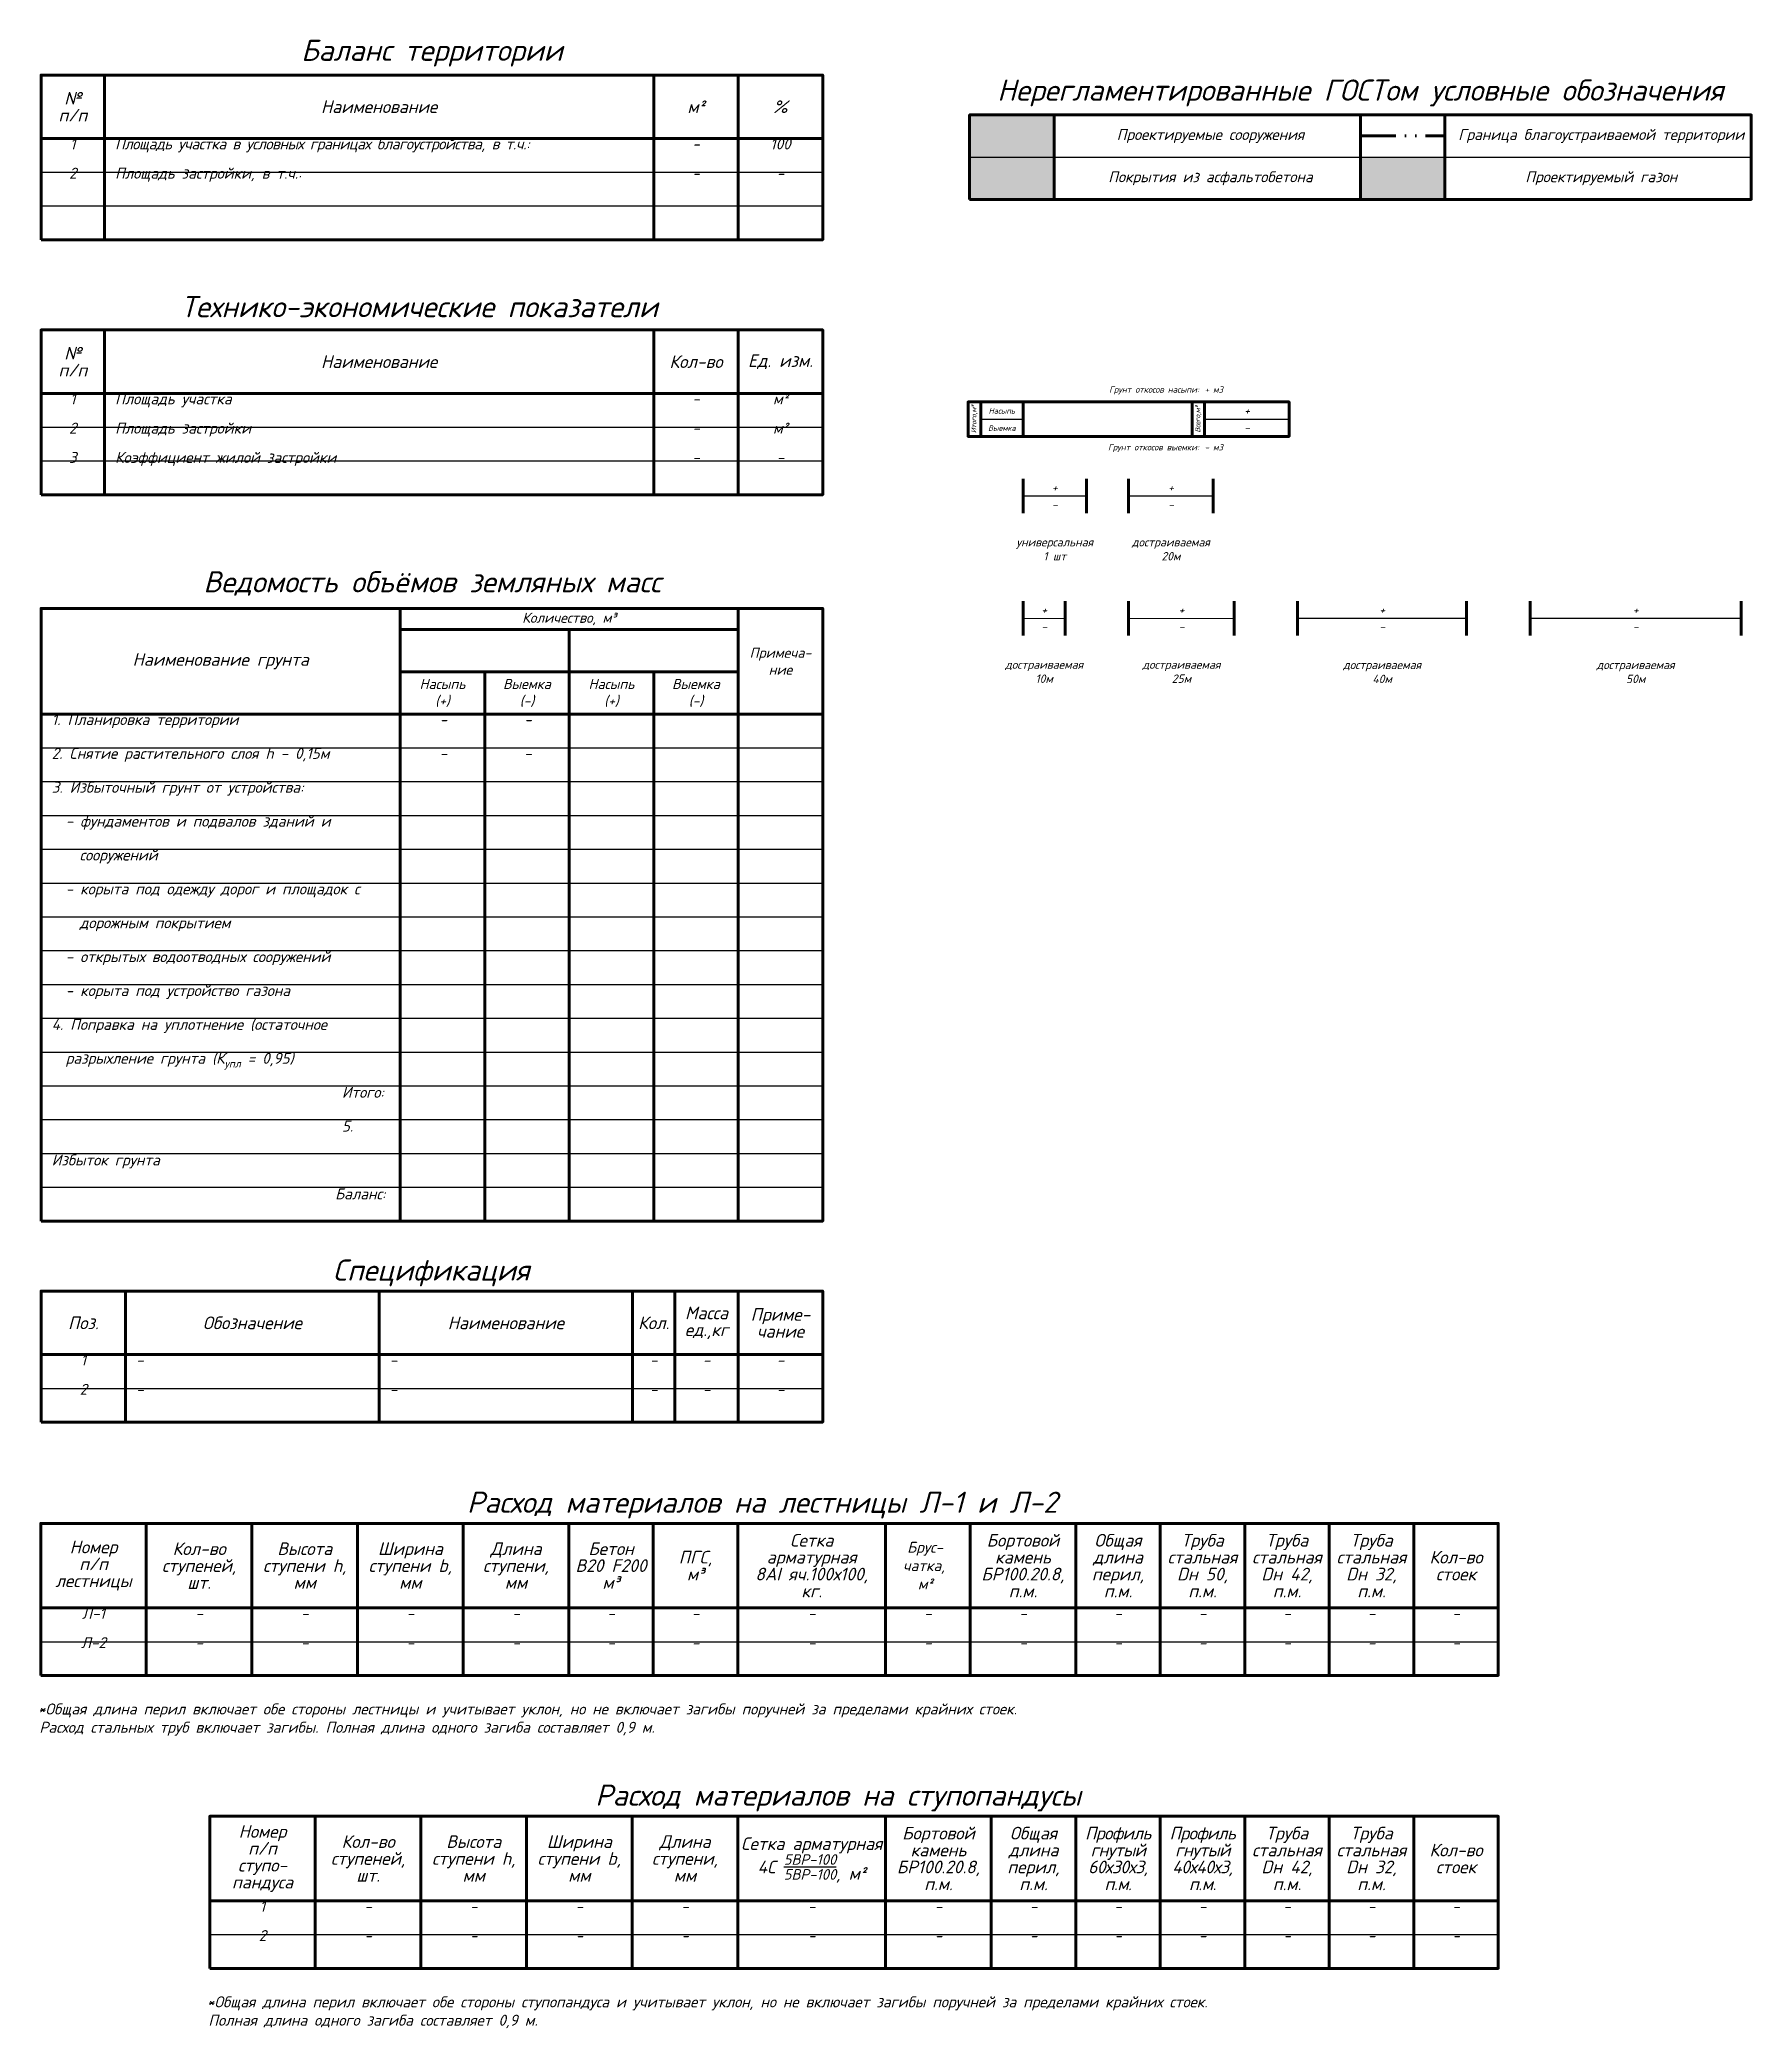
# Model space of a CAD drawing. Header units: millimetres. Extents: x -753 to 824, y -643 to 389.
# Drawn here: x 418.7 to 823.8, y -139.7 to 330.9 of the extents above; entities that cross this region are included whole.
import ezdxf
from ezdxf.enums import TextEntityAlignment as Align

# ---------------------------------------------------------------- set-up
doc = ezdxf.new("R2010")
doc.units = ezdxf.units.MM
doc.linetypes.add('ICAD_ISO12W100', pattern=[22, 12, -3, 0.5, -3, 0.5, -3])
doc.styles.get("Standard").update_dxf_attribs({"font": 'isocpeui.ttf', "height": 2})

msp = doc.modelspace()

# ---------------------------------------------------------------- texts
at = {"char_height": 2.6}
for s, insert, width, attachment_point, line_spacing_factor in [('1\\P2', (426.47, 307.59), 15.0052, 2, 1.6), ('{\\fISOCPEUR|b1|i1|c204|p34;\\T0.95;Площадь участка в условных границах благоустройства, в т.ч.:\\T1;\\P}Площадь застройки, в т.ч.:', (436.48, 307.59), 127.4948, 1, 1.6), ('-\\P-', (573.97, 307.59), 20, 2, 1.6), ('100\\P-', (593.97, 307.59), 20, 2, 1.6), ('1\\P2\\P3', (426.47, 247.25), 15.0052, 2, 1.6), ('Площадь участка\\PПлощадь застройки\\PКоэффициент жилой застройки', (436.48, 247.25), 127.4948, 1, 1.6), ('-\\P-\\P-', (573.97, 247.25), 20, 2, 1.6), ('м²\\Pм²\\P-', (593.97, 247.25), 20, 2, 1.6), ('\\A1;1. Планировка территории\\P2. Снятие растительного слоя h - 0,15м\\P3. Избыточный грунт от устройства:\\P  - фундаментов и подвалов зданий и\\P    сооружений\\P  - корыта под одежду дорог и площадок с\\P    дорожным покрытием\\P  - открытых водоотводных сооружений\\P  - корыта под устройство газона\\P4. Поправка на уплотнение (остаточное\\P  разрыхление грунта (К{\\H0.7x;\\S^ упл;} = 0,95)\\P\\pi68.69655;{\\fISOCPEUR|b1|i1|c204|p34;Итого:\\P\\pi0;}5. Избыток грунта\\P\\pi67.09055;{\\fISOCPEUR|b1|i1|c204|p34;Баланс:}', (421.47, 171.35), 79.5, 1, 1.85), ('\\A1;\\pi9.33227;-\\P-', (503.97, 171.35), 20, 1, 1.85), ('\\A1;\\pi9.33227;-\\P-', (523.97, 171.35), 20, 1, 1.85), ('1\\P2', (428.97, 19.75), 20, 2, 1.6), ('-\\P-', (441.47, 19.75), 57.4948, 1, 1.6), ('-\\P-', (501.47, 19.75), 57.4948, 1, 1.6), ('-\\P-', (563.97, 19.75), 10.0052, 2, 1.6), ('-\\P-', (576.47, 19.75), 15.0052, 2, 1.6), ('-\\P-', (593.97, 19.75), 20.0052, 2, 1.6), ('Л-1\\PЛ-2', (431.37, -40.21), 25, 2, 1.6), ('-\\P-', (456.37, -40.21), 25, 2, 1.6), ('-\\P-', (481.37, -40.21), 25, 2, 1.6), ('-\\P-', (506.37, -40.21), 25, 2, 1.6), ('-\\P-', (531.37, -40.21), 25, 2, 1.6), ('-\\P-', (553.87, -40.21), 20, 2, 1.6), ('-\\P-', (573.87, -40.21), 20, 2, 1.6), ('-\\P-', (601.37, -40.21), 35, 2, 1.6), ('-\\P-', (628.87, -40.21), 20, 2, 1.6), ('-\\P-', (651.37, -40.21), 25, 2, 1.6), ('-\\P-', (673.87, -40.21), 20, 2, 1.6), ('-\\P-', (693.87, -40.21), 20, 2, 1.6), ('-\\P-', (713.87, -40.21), 20, 2, 1.6), ('-\\P-', (733.87, -40.21), 20, 2, 1.6), ('-\\P-', (753.87, -40.21), 20, 2, 1.6), ('1\\P2', (471.37, -109.53), 25, 2, 1.6), ('-\\P-', (496.37, -109.53), 25, 2, 1.6), ('-\\P-', (521.37, -109.53), 25, 2, 1.6), ('-\\P-', (546.37, -109.53), 25, 2, 1.6), ('-\\P-', (571.37, -109.53), 25, 2, 1.6), ('-\\P-', (601.37, -109.53), 35, 2, 1.6), ('-\\P-', (631.37, -109.53), 25, 2, 1.6), ('-\\P-', (653.87, -109.53), 20, 2, 1.6), ('-\\P-', (673.87, -109.53), 20, 2, 1.6), ('-\\P-', (693.87, -109.53), 20, 2, 1.6), ('-\\P-', (713.87, -109.53), 20, 2, 1.6), ('-\\P-', (733.87, -109.53), 20, 2, 1.6), ('-\\P-', (753.87, -109.53), 20, 2, 1.6)]:
    msp.add_mtext(s, dxfattribs=dict(at, insert=insert, width=width, attachment_point=attachment_point, line_spacing_factor=line_spacing_factor))
at = {"ltscale": 3, "char_height": 2.6, "width": 71, "attachment_point": 5}
for s, insert in [('Проектируемые сооружения{\\H1.73077x; }', (695.75, 308.16)), ('Граница благоустраиваемой территории{\\H1.73077x; }', (788.25, 308.16)), ('Покрытия из асфальтобетона{\\H1.73077x; }', (695.75, 298.16)), ('Проектируемый газон{\\H1.73077x; }', (788.25, 298.16))]:
    msp.add_mtext(s, dxfattribs=dict(at, insert=insert))
at = {"char_height": 2, "attachment_point": 5, "line_spacing_factor": 1.2}
for insert in [(686.39, 222.97), (656.39, 193.99), (688.89, 193.99), (736.39, 193.99), (796.39, 193.99)]:
    msp.add_mtext_dynamic_manual_height_columns('+\\P-', width=19.9998, gutter_width=10, heights=[0], dxfattribs=dict(at, insert=insert))
at = {"char_height": 2, "attachment_point": 2}
for s, insert in [('универсальная\\P1 шт', (658.89, 213.03)), ('достраиваемая\\P20м', (686.39, 213.03)), ('достраиваемая\\P10м', (656.39, 184.05)), ('достраиваемая\\P25м', (688.89, 184.05)), ('достраиваемая\\P40м', (736.39, 183.99)), ('достраиваемая\\P50м', (796.39, 183.99))]:
    msp.add_mtext_dynamic_manual_height_columns(s, width=26.5851, gutter_width=12.5, heights=[0], dxfattribs=dict(at, insert=insert))

# ---------------------------------------------------------------- blocks, each defined once
blk = doc.blocks.new('*U143')
for p, q in [((-20, 0), (-40, 0)), ((0, 0), (-20, 0))]:
    blk.add_line(p, q)
at = {"lineweight": -3}
for p, q in [((-185, -23), (0, -23)), ((-185, -31), (0, -31)), ((-185, -39), (0, -39))]:
    blk.add_line(p, q, dxfattribs=at)
at = {"lineweight": 70, "ltscale": 3}
blk.add_lwpolyline([(-185, -39), (-185, 0), (0, 0), (0, -39)], close=True, dxfattribs=at)
for points in [[(-169.99, 0), (-169.99, -39)], [(-40, 0), (-40, -39)], [(-20, 0), (-20, -39)], [(-185, -15), (0, -15)]]:
    blk.add_lwpolyline(points, dxfattribs=at)
at = {"ltscale": 3}
for s, insert, char_height, width, attachment_point in [('{\\fISOCPEUR|b1|i1|c204|p34;Баланс территории}', (-92.5, 2), 5, 185.3986, 8), ('Наименование', (-105, -7.5), 3, 129.9948, 5), ('м²', (-30, -7.5), 3, 20, 5), ('%', (-10, -7.5), 3, 20, 5)]:
    blk.add_mtext(s, dxfattribs=dict(at, insert=insert, char_height=char_height, width=width, attachment_point=attachment_point))
at = {"ltscale": 3, "insert": (-177.5, -7.5), "char_height": 3, "width": 15.0052, "attachment_point": 5, "line_spacing_factor": 0.8}
blk.add_mtext('№\\Pп/п', dxfattribs=at)
blk = doc.blocks.new('*U156')
blk.add_line((-185, 0), (-165, 0))
at = {"lineweight": -3}
for p, q in [((-185, -10), (0, -10)), ((-185, -10), (0, -10)), ((-185, -20), (0, -20))]:
    blk.add_line(p, q, dxfattribs=at)
at = {"lineweight": 70, "ltscale": 3}
blk.add_lwpolyline([(-185, -20), (-185, 0), (0, 0), (0, -20)], close=True, dxfattribs=at)
for points in [[(-165, 0), (-165, -20)], [(-92.5, 0), (-92.5, -20)], [(-72.5, 0), (-72.5, -20)]]:
    blk.add_lwpolyline(points, dxfattribs=at)
at = {"ltscale": 3, "insert": (-92.5, 2), "char_height": 5, "width": 185.3986, "attachment_point": 8}
blk.add_mtext('{\\fISOCPEUR|b1|i1|c204|p34;Нерегламентированные ГОСТом условные обозначения}', dxfattribs=at)
blk = doc.blocks.new('*U147')
for p, q in [((-185, 0), (-100, 0)), ((-20, 0), (-40, 0)), ((0, 0), (-20, 0))]:
    blk.add_line(p, q)
at = {"lineweight": 70}
for p, q in [((-60, -5), (-60, -145)), ((-80, -15), (-80, -145)), ((-40, -15), (-40, -145))]:
    blk.add_line(p, q, dxfattribs=at)
at = {"lineweight": -3}
for p, q in [((-185, -33), (0, -33)), ((-185, -41), (0, -41)), ((-185, -49), (0, -49)), ((-185, -57), (0, -57)), ((-185, -65), (0, -65)), ((-185, -73), (0, -73)), ((-185, -81), (0, -81)), ((-185, -89), (0, -89)), ((-185, -97), (0, -97)), ((-185, -105), (0, -105)), ((-185, -113), (0, -113)), ((-185, -121), (0, -121)), ((-185, -129), (0, -129)), ((-185, -137), (0, -137)), ((-185, -145), (0, -145))]:
    blk.add_line(p, q, dxfattribs=at)
at = {"lineweight": 70, "ltscale": 3}
blk.add_lwpolyline([(-185, -145), (-185, 0), (0, 0), (0, -145)], close=True, dxfattribs=at)
for points in [[(-100, 0), (-100, -145)], [(-20, 0), (-20, -145)], [(-185, -25), (0, -25)]]:
    blk.add_lwpolyline(points, dxfattribs=at)
at = {"linetype": 'Continuous'}
blk.add_lwpolyline([(-100, 0), (-40, 0)], dxfattribs=at)
at = {"linetype": 'Continuous', "lineweight": 70}
for points in [[(-100, -5), (-20, -5)], [(-100, -15), (-20, -15)]]:
    blk.add_lwpolyline(points, dxfattribs=at)
at = {"ltscale": 3}
for s, insert, char_height, width, attachment_point in [('{\\fISOCPEUR|b1|i1|c204|p34;Ведомость объёмов земляных масс}', (-92.5, 3), 5, 185.3986, 8), ('Наименование грунта', (-142.5, -12.5), 3, 85, 5)]:
    blk.add_mtext(s, dxfattribs=dict(at, insert=insert, char_height=char_height, width=width, attachment_point=attachment_point))
at = {"linetype": 'Continuous', "char_height": 2.4, "attachment_point": 5}
for s, insert, width in [('Количество, м³', (-60, -2.5), 80), ('Примеча-\\Pние', (-10, -12.5), 20), ('Насыпь\\P(+)', (-90, -20), 20), ('Выемка\\P(-)', (-70, -20), 20), ('Насыпь\\P(+)', (-50, -20), 20), ('Выемка\\P(-)', (-30, -20), 20)]:
    blk.add_mtext(s, dxfattribs=dict(at, insert=insert, width=width))
blk = doc.blocks.new('*U149')
at = {"lineweight": -3}
for p, q in [((-185, -23), (0, -23)), ((-185, -31), (0, -31))]:
    blk.add_line(p, q, dxfattribs=at)
at = {"lineweight": 70, "ltscale": 3}
blk.add_lwpolyline([(-185, -31), (-185, 0), (0, 0), (0, -31)], close=True, dxfattribs=at)
for points in [[(-165, 0), (-165, -31)], [(-105, 0), (-105, -31)], [(-45, 0), (-45, -31)], [(-35, 0), (-35, -31)], [(-20, 0), (-20, -31)], [(-185, -15), (0, -15)]]:
    blk.add_lwpolyline(points, dxfattribs=at)
at = {"ltscale": 3, "char_height": 3, "attachment_point": 5, "line_spacing_factor": 0.8}
for s, insert, width in [('Масса^Jед.,кг', (-27.5, -7.5), 15), ('Приме-^Jчание', (-10, -7.5), 20), ('Поз.', (-175, -7.5), 20), ('Кол.', (-40, -7.5), 10)]:
    blk.add_mtext(s, dxfattribs=dict(at, insert=insert, width=width))
at = {"ltscale": 3, "char_height": 3, "width": 60, "attachment_point": 5}
for s, insert in [('Обозначение', (-135, -7.5)), ('Наименование', (-75, -7.5))]:
    blk.add_mtext(s, dxfattribs=dict(at, insert=insert))
blk.add_attdef('ЗАГОЛОВОК_001', (-114.58, 2.5), '', height=5)
blk = doc.blocks.new('*U151')
at = {"lineweight": -3}
for p, q in [((-345, -28), (0, -28)), ((-345, -36), (0, -36))]:
    blk.add_line(p, q, dxfattribs=at)
at = {"lineweight": 70, "ltscale": 3}
blk.add_lwpolyline([(-345, -36), (-345, 0), (0, 0), (0, -36)], close=True, dxfattribs=at)
for points in [[(-320, 0), (-320, -36)], [(-295, 0), (-295, -36)], [(-270, 0), (-270, -36)], [(-245, 0), (-245, -36)], [(-220, 0), (-220, -36)], [(-200, 0), (-200, -36)], [(-180, 0), (-180, -36)], [(-145, 0), (-145, -36)], [(-125, 0), (-125, -36)], [(-100, 0), (-100, -36)], [(-80, 0), (-80, -36)], [(-60, 0), (-60, -36)], [(-40, 0), (-40, -36)], [(-20, 0), (-20, -36)], [(-345, -20), (0, -20)]]:
    blk.add_lwpolyline(points, dxfattribs=at)
at = {"ltscale": 3, "char_height": 3, "attachment_point": 5, "line_spacing_factor": 0.8}
for s, insert, width in [('{\\C7;Номер\\Pп/п\\H1.33333x; \\H0.75x;^Jлестницы\\H1.31111x; }', (-332.5, -10), 25), ('{\\C7;Кол-во^Jступеней,\\H1.33333x; \\H0.75x;^Jшт.\\H1.31111x; }', (-307.5, -10), 25), ('{\\C7;Высота^Jступени h,\\H1.33333x; \\H0.75x;^Jмм\\H1.31111x; }', (-282.5, -10), 25), ('{\\C7;Ширина^Jступени b,\\H1.33333x; \\H0.75x;^Jмм\\H1.31111x; }', (-257.5, -10), 25), ('{\\C7;Длина^Jступени,\\H1.33333x; \\H0.75x;^Jмм\\H1.31111x; }', (-232.5, -10), 25), ('{\\C7;Бетон^JВ20 F200\\H1.33333x; \\H0.75x;^Jм³\\H1.31111x; }', (-210, -10), 20), ('{\\C7;Сетка^Jарматурная^J8АI яч.100х100,\\Pкг.}', (-162.5, -10), 35), ('{\\C7;Бортовой^Jкамень^JБР100.20.8,^Jп.м.}', (-112.5, -10), 25), ('{\\C7;Общая^Jдлина^Jперил,^Jп.м.}', (-90, -10), 20), ('{\\C7;Труба стальная Dн 50,^Jп.м.}', (-70, -10), 20), ('{\\C7;Труба стальная Dн 42,^Jп.м.}', (-50, -10), 20), ('{\\C7;Труба стальная Dн 32,^Jп.м.}', (-30, -10), 20), ('{\\C7;ПГС,^Jм³\\H1.33333x; }', (-190, -10), 20), ('Кол-во^Jстоек', (-10, -10), 20)]:
    blk.add_mtext(s, dxfattribs=dict(at, insert=insert, width=width))
for tag, p, height in [('ЗАГОЛОВОК_001', (-224.54, 2.5), 5), ('ПОКРЫТИЕ_СТУПЕНЕЙ_001', (-139.92, -6.97), 2.6), ('ПОКРЫТИЕ_СТУПЕНЕЙ_002', (-140.9, -11.3), 2.6), ('ПОКРЫТИЕ_СТУПЕНЕЙ_003', (-137.38, -15.63), 2.6), ('ПРИМЕЧАНИЕ_001', (-345.64, -45.23), 2.6), ('ПРИМЕЧАНИЕ_002', (-345.31, -49.56), 2.6)]:
    blk.add_attdef(tag, p, '', height=height)
blk = doc.blocks.new('*U154')
at = {"lineweight": -3}
for p, q in [((-305, -28), (0, -28)), ((-305, -36), (0, -36))]:
    blk.add_line(p, q, dxfattribs=at)
at = {"lineweight": 70, "ltscale": 3}
blk.add_lwpolyline([(-305, -36), (-305, 0), (0, 0), (0, -36)], close=True, dxfattribs=at)
for points in [[(-280, 0), (-280, -36)], [(-255, 0), (-255, -36)], [(-230, 0), (-230, -36)], [(-205, 0), (-205, -36)], [(-180, 0), (-180, -36)], [(-40, 0), (-40, -36)], [(-20, 0), (-20, -36)], [(-145, 0), (-145, -36)], [(-120, 0), (-120, -36)], [(-100, 0), (-100, -36)], [(-80, 0), (-80, -36)], [(-60, 0), (-60, -36)], [(-305, -20), (0, -20)]]:
    blk.add_lwpolyline(points, dxfattribs=at)
at = {"ltscale": 3, "char_height": 3, "attachment_point": 5, "line_spacing_factor": 0.8}
for s, insert, width in [('Номер\\Pп/п^Jступо-^Jпандуса', (-292.5, -10), 25), ('{\\C7;Кол-во^Jступеней,\\H1.33333x; \\H0.75x;^Jшт.\\H1.31111x; }', (-267.5, -10), 25), ('{\\C7;Высота^Jступени h,\\H1.33333x; \\H0.75x;^Jмм\\H1.31111x; }', (-242.5, -10), 25), ('{\\C7;Ширина^Jступени b,\\H1.33333x; \\H0.75x;^Jмм\\H1.31111x; }', (-217.5, -10), 25), ('{\\C7;Длина^Jступени,\\H1.33333x; \\H0.75x;^Jмм\\H1.31111x; }', (-192.5, -10), 25), ('{\\C7;Бортовой^Jкамень^JБР100.20.8,^Jп.м.}', (-132.5, -10), 25), ('{\\C7;Общая^Jдлина^Jперил,^Jп.м.}', (-110, -10), 20), ('{\\T0.95;\\C7;Профиль гнутый\\P60х30х3,^Jп.м.}', (-90, -10), 20), ('{\\T0.95;\\C7;Профиль гнутый\\P40х40х3,^Jп.м.}', (-70, -10), 20), ('{\\C7;Труба стальная Dн 42,^Jп.м.}', (-50, -10), 20), ('{\\C7;Труба стальная Dн 32,^Jп.м.}', (-30, -10), 20), ('{\\C7;Сетка арматурная^J\\A1;\\C0;4С \\H0.84003x;\\S5ВР-100/5ВР-100;\\A0;\\H1.19043x;\\C7;, м²}', (-162.5, -10), 35), ('Кол-во^Jстоек', (-10, -10), 20)]:
    blk.add_mtext(s, dxfattribs=dict(at, insert=insert, width=width))
for tag, p, height in [('ЗАГОЛОВОК_001', (-211.23, 2.5), 5), ('ПРИМЕЧАНИЕ_001', (-305.64, -45.23), 2.6), ('ПРИМЕЧАНИЕ_002', (-305.31, -49.56), 2.6)]:
    blk.add_attdef(tag, p, '', height=height)
blk = doc.blocks.new('*U160')
at = {"color": 0, "lineweight": 70}
for p, q in [((0, 8.15), (0, 0)), ((15, 8.15), (15, 0))]:
    blk.add_line(p, q, dxfattribs=at)
at = {"color": 0}
blk.add_line((0, 4.08), (15, 4.07), dxfattribs=at)
blk.add_attdef('НАСЫПЬ', text='', height=2, dxfattribs=at).set_placement((7.5, 5.07), align=Align.CENTER)
blk.add_attdef('ВЫЕМКА', text='', height=2, dxfattribs=at).set_placement((7.5, 3.07), align=Align.TOP_CENTER)
blk = doc.blocks.new('*U37')
at = {"color": 0, "lineweight": 70}
for p, q in [((0, 8.15), (0, 0)), ((20, 8.15), (20, 0))]:
    blk.add_line(p, q, dxfattribs=at)
at = {"color": 0}
blk.add_line((0, 4.08), (20, 4.07), dxfattribs=at)
blk = doc.blocks.new('*U158')
at = {"color": 0, "lineweight": 70}
blk.add_line((3, 8.15), (3, 0), dxfattribs=at)
at = {"color": 0}
for p, q in [((3, 4.07), (13, 4.07)), ((55.99, 4.07), (75.99, 4.07))]:
    blk.add_line(p, q, dxfattribs=at)
at = {"color": 0, "linetype": 'Continuous', "lineweight": 70}
for points in [[(53, 0), (0, 0), (0, 8.15), (53, 8.15)], [(53, 8.15), (75.99, 8.15), (75.99, 0), (53, 0)]]:
    blk.add_lwpolyline(points, dxfattribs=at)
at = {"color": 0, "linetype": 'Continuous', "lineweight": 70, "ltscale": 0.3}
for points in [[(13, 8.15), (13, 0)], [(53, 8.15), (53, 0)], [(55.99, 8.15), (55.99, 0)]]:
    blk.add_lwpolyline(points, dxfattribs=at)
at = {"color": 0}
for s, insert, char_height, width, attachment_point in [('Грунт откосов насыпи:', (54.65, 11.85), 1.5, 27.18, 3), ('Насыпь', (7.99, 6.05), 1.3, 9.9996, 5), ('Выемка', (7.99, 1.97), 1.3, 9.9998, 5), ('Грунт откосов выемки:', (54.65, -1.81), 1.5, 27.18, 3)]:
    blk.add_mtext(s, dxfattribs=dict(at, insert=insert, char_height=char_height, width=width, attachment_point=attachment_point))
at = {"color": 0, "char_height": 1.2, "width": 8.1459, "attachment_point": 5, "rotation": 90}
for s, insert in [('{\\T0.95;Итого,м³}', (1.49, 4.07)), ('{\\T0.95;Всего,м³}', (54.49, 4.07))]:
    blk.add_mtext(s, dxfattribs=dict(at, insert=insert))
at = {"color": 0}
for tag, p in [('ОТКОСЫ_НАСЫПЬ', (55.99, 11.85)), ('ОТКОСЫ_ВЫЕМКА', (55.99, -1.81))]:
    blk.add_attdef(tag, text='', height=1.5, dxfattribs=at).set_placement(p, align=Align.TOP_LEFT)
for tag, p in [('ВСЕГО_НАСЫПЬ', (65.99, 6.11)), ('ВСЕГО_ВЫЕМКА', (66, 2.03))]:
    blk.add_attdef(tag, text='', height=2, dxfattribs=at).set_placement(p, align=Align.MIDDLE)
blk = doc.blocks.new('*U38')
at = {"color": 0, "lineweight": 70}
for p, q in [((0, 8.15), (0, 0)), ((10, 8.15), (10, 0))]:
    blk.add_line(p, q, dxfattribs=at)
at = {"color": 0}
blk.add_line((0, 4.08), (10, 4.07), dxfattribs=at)
blk = doc.blocks.new('*U39')
at = {"color": 0, "lineweight": 70}
for p, q in [((0, 8.15), (0, 0)), ((25, 8.15), (25, 0))]:
    blk.add_line(p, q, dxfattribs=at)
at = {"color": 0}
blk.add_line((0, 4.08), (25, 4.07), dxfattribs=at)
blk = doc.blocks.new('*U40')
at = {"color": 0, "lineweight": 70}
for p, q in [((0, 8.15), (0, 0)), ((40, 8.15), (40, 0))]:
    blk.add_line(p, q, dxfattribs=at)
at = {"color": 0}
blk.add_line((0, 4.08), (40, 4.08), dxfattribs=at)
blk = doc.blocks.new('*U41')
at = {"color": 0, "lineweight": 70}
for p, q in [((0, 8.15), (0, 0)), ((50, 8.15), (50, 0))]:
    blk.add_line(p, q, dxfattribs=at)
at = {"color": 0}
blk.add_line((0, 4.08), (50, 4.08), dxfattribs=at)
blk = doc.blocks.new('*U145')
for p, q in [((-20, 0), (-40, 0)), ((0, 0), (-20, 0))]:
    blk.add_line(p, q)
at = {"lineweight": -3}
for p, q in [((-185, -23), (0, -23)), ((-185, -31), (0, -31)), ((-185, -39), (0, -39))]:
    blk.add_line(p, q, dxfattribs=at)
at = {"lineweight": 70, "ltscale": 3}
blk.add_lwpolyline([(-185, -39), (-185, 0), (0, 0), (0, -39)], close=True, dxfattribs=at)
for points in [[(-169.99, 0), (-169.99, -39)], [(-40, 0), (-40, -39)], [(-20, 0), (-20, -39)], [(-185, -15), (0, -15)]]:
    blk.add_lwpolyline(points, dxfattribs=at)
at = {"ltscale": 3, "insert": (-177.5, -7.5), "char_height": 3, "width": 15.0052, "attachment_point": 5, "line_spacing_factor": 0.8}
blk.add_mtext('№\\Pп/п', dxfattribs=at)
at = {"ltscale": 3, "char_height": 3, "attachment_point": 5}
for s, insert, width in [('Наименование', (-105, -7.5), 129.9948), ('Кол-во', (-30, -7.5), 20), ('Ед. изм.', (-10, -7.5), 20)]:
    blk.add_mtext(s, dxfattribs=dict(at, insert=insert, width=width))
at = {"flags": 8}
blk.add_attdef('ЗАГОЛОВОК_001', (-148.88, 3), '', height=5, dxfattribs=at)

# ---------------------------------------------------------------- hatches: boundary and pattern name
at = {"linetype": 'Continuous', "lineweight": 30, "true_color": 0xfffebd}
msp.add_hatch(color=51, dxfattribs=at).paths.add_polyline_path([(638.75, 303.21), (658.75, 303.21), (658.75, 313.21), (638.75, 313.21)])
at = {"linetype": 'Continuous', "lineweight": 30, "true_color": 0x787878}
msp.add_hatch(color=8, dxfattribs=at).paths.add_polyline_path([(638.77, 293.1), (658.77, 293.1), (658.77, 303.16), (638.77, 303.16)])
at = {"ltscale": 100, "true_color": 0xc7ffd4}
h = msp.add_hatch(color=254, dxfattribs=at)
h.dxf.hatch_style = 1
h.paths.add_polyline_path([(731.26, 293.11), (751.26, 293.11), (751.26, 303.11), (731.26, 303.11)])

# ---------------------------------------------------------------- linework, layer by layer
at = {"color": 120, "linetype": 'ICAD_ISO12W100', "lineweight": 70, "ltscale": 0.7}
msp.add_lwpolyline([(731.25, 308.23), (751.25, 308.23)], dxfattribs=at)

# ---------------------------------------------------------------- block references
for name, p in [('*U143', (603.97, 322.59)), ('*U156', (823.75, 313.16)), ('*U37', (676.39, 218.89)), ('*U147', (603.97, 196.35)), ('*U38', (651.39, 189.92)), ('*U39', (676.39, 189.92)), ('*U40', (716.39, 189.92)), ('*U41', (771.39, 189.92))]:
    msp.add_blockref(name, p)
ref = msp.add_blockref('*U145', (603.97, 262.25))
ref.add_attrib('ЗАГОЛОВОК_001', 'Технико-экономические показатели', (452.05, 265.26), dxfattribs={"height": 5})
for name, p, values in [('*U158', (638.39, 237.05), {'ОТКОСЫ_НАСЫПЬ': '+ м3', 'ОТКОСЫ_ВЫЕМКА': '- м3', 'ВСЕГО_НАСЫПЬ': '+', 'ВСЕГО_ВЫЕМКА': '-'}), ('*U160', (651.39, 218.9), {'НАСЫПЬ': '+', 'ВЫЕМКА': '-'})]:
    msp.add_blockref(name, p).add_auto_attribs(values)
ref = msp.add_blockref('*U149', (603.97, 34.75))
ref.add_attrib('ЗАГОЛОВОК_001', 'Спецификация', (488.04, 37.25), dxfattribs={"height": 5})
ref = msp.add_blockref('*U151', (763.87, -20.21))
ref.add_attrib('ЗАГОЛОВОК_001', 'Расход материалов на лестницы Л-1 и Л-2', (519.77, -17.71), dxfattribs={"height": 5})
ref.add_attrib('ПРИМЕЧАНИЕ_001', '*Общая длина перил включает обе стороны лестницы и учитывает уклон, но не включает загибы поручней за пределами крайних стоек.', (418.22, -65.44), dxfattribs={"height": 2.6})
ref.add_attrib('ПОКРЫТИЕ_СТУПЕНЕЙ_001', 'Брус-', (623.95, -27.17), dxfattribs={"height": 2.6})
ref.add_attrib('ПРИМЕЧАНИЕ_002', 'Расход стальных труб включает загибы. Полная длина одного загиба составляет 0,9 м.', (418.56, -69.77), dxfattribs={"height": 2.6})
ref.add_attrib('ПОКРЫТИЕ_СТУПЕНЕЙ_002', 'чатка,', (622.97, -31.51), dxfattribs={"height": 2.6})
ref.add_attrib('ПОКРЫТИЕ_СТУПЕНЕЙ_003', 'м²', (626.49, -35.84), dxfattribs={"height": 2.6})
ref = msp.add_blockref('*U154', (763.87, -89.53))
ref.add_attrib('ЗАГОЛОВОК_001', 'Расход материалов на ступопандусы', (550.12, -87.03), dxfattribs={"height": 5})
ref.add_attrib('ПРИМЕЧАНИЕ_001', '*Общая длина перил включает обе стороны ступопандуса и учитывает уклон, но не включает загибы поручней за пределами крайних стоек.', (458.22, -134.76), dxfattribs={"height": 2.6})
ref.add_attrib('ПРИМЕЧАНИЕ_002', 'Полная длина одного загиба составляет 0,9 м.', (458.56, -139.1), dxfattribs={"height": 2.6})

msp.set_redraw_order([(e.dxf.handle, doc.entitydb.next_handle()) for e in msp.query("TEXT MTEXT ATTDEF DIMENSION ARC_DIMENSION")])  # texts and dimensions are drawn at this point

doc.saveas('drawing.dxf')
